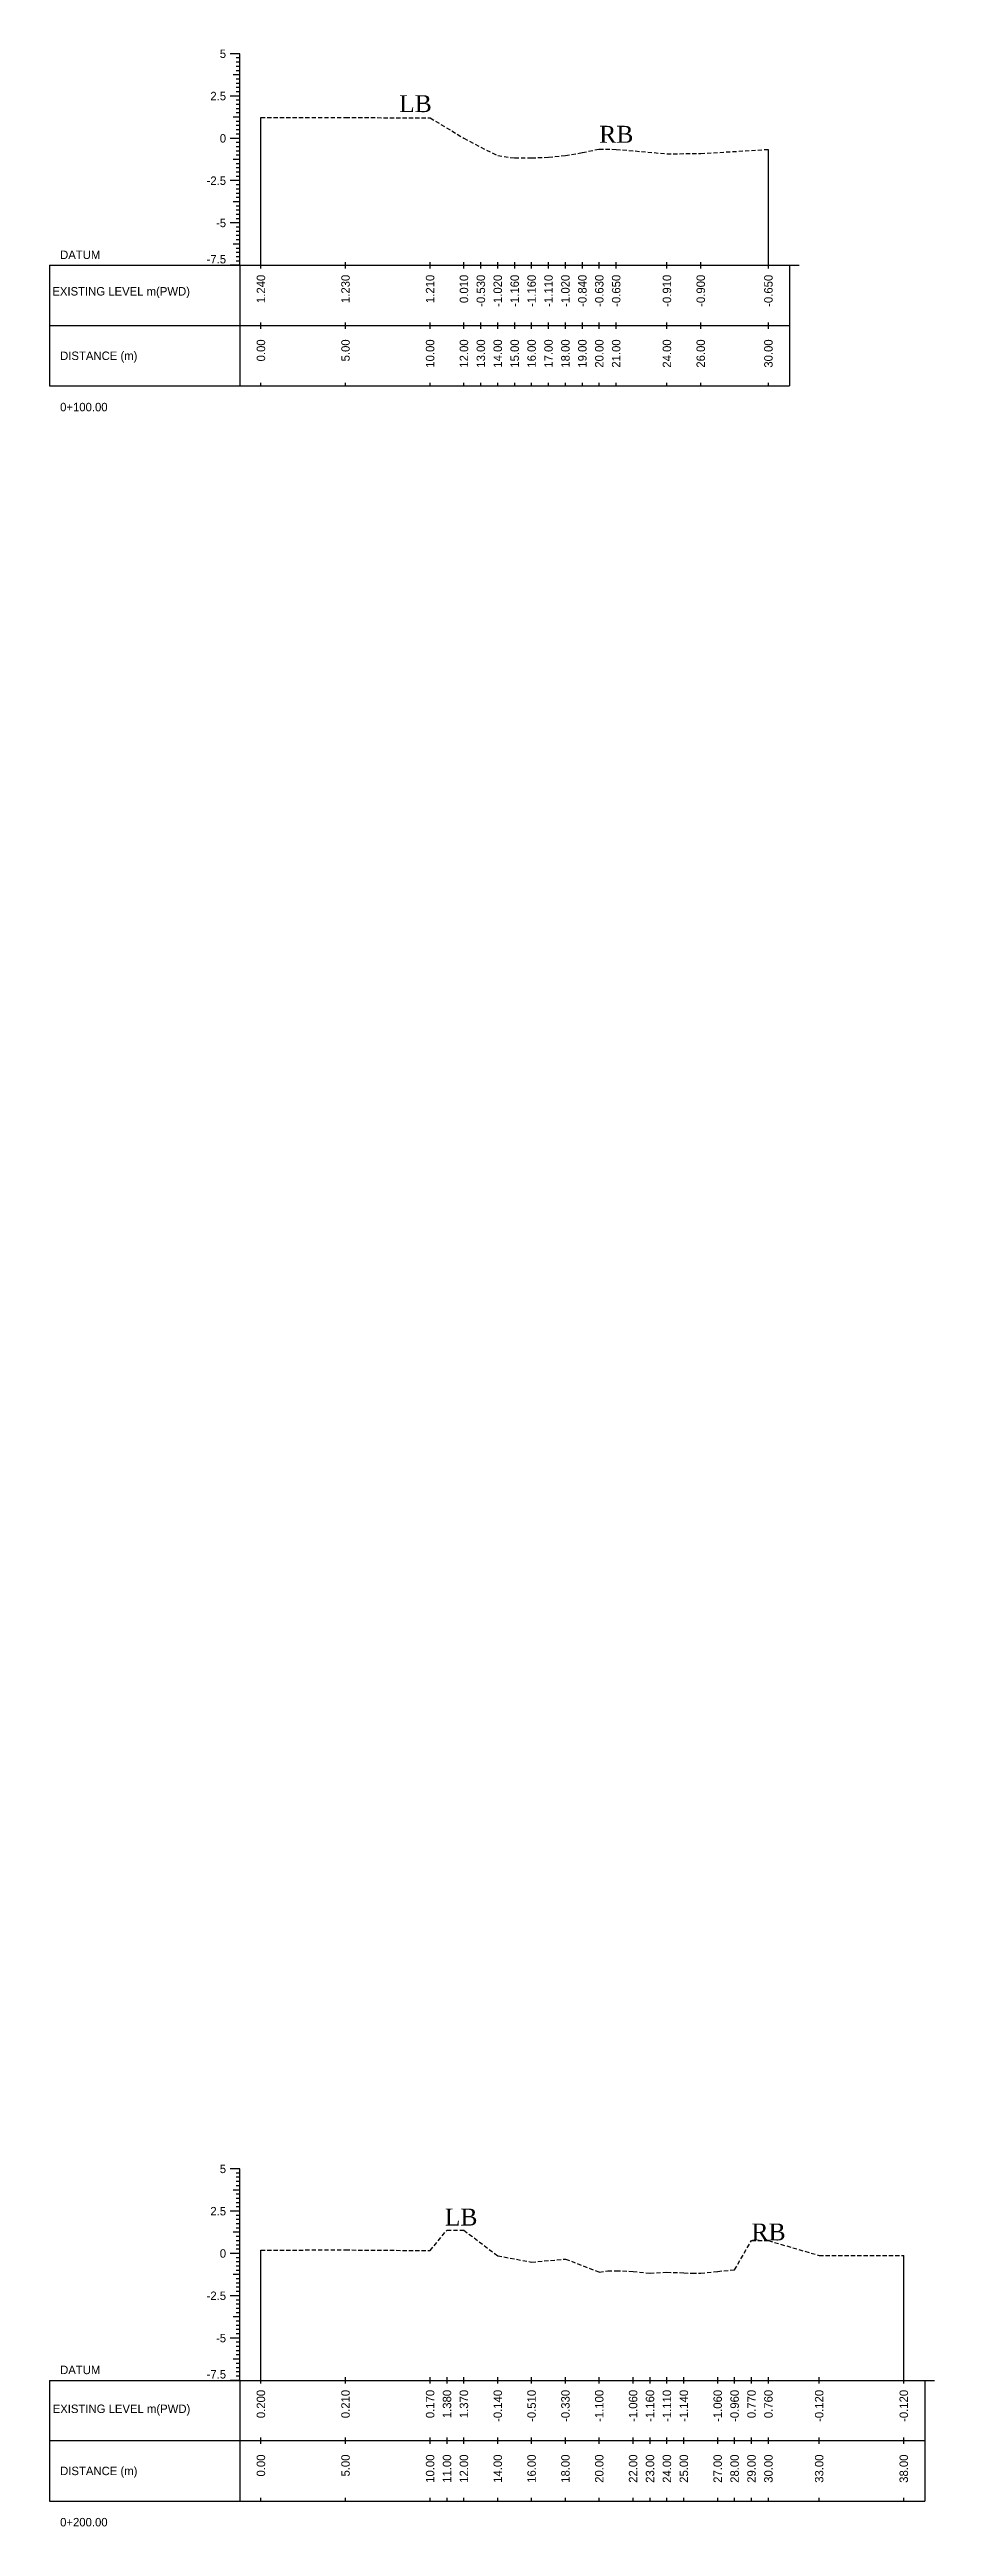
# Model space of a CAD drawing. Header units: inches. Extents: x -603 to 646, y -2572 to -1030.
# Drawn here: x 341.7 to 394, y -1338.4 to -1192.1 of the extents above; entities that cross this region are included whole.
import ezdxf
from ezdxf.enums import TextEntityAlignment as Align

# ---------------------------------------------------------------- set-up
doc = ezdxf.new("R2010")
doc.units = ezdxf.units.IN
doc.header["$MEASUREMENT"] = 0
doc.linetypes.add('HIDDEN', pattern=[0.375, 0.25, -0.125])
doc.layers.add('CS_Drawing', color=7, linetype='Continuous')
doc.layers.add('GL', color=3, linetype='HIDDEN')
doc.styles.add('romans', font='romans.shx')

msp = doc.modelspace()

# ---------------------------------------------------------------- texts
at = {"char_height": 1, "width": 4.1943, "attachment_point": 1, "style": 'romans'}
for s, insert in [('{\\fTimes New Roman|b0|i0|c0|p18;LB}', (362.37, -1194.76)), ('{\\fTimes New Roman|b0|i0|c0|p18;RB}', (374.2, -1196.57)), ('{\\fTimes New Roman|b0|i0|c0|p18;LB}', (365.07, -1319.66)), ('{\\fTimes New Roman|b0|i0|c0|p18;RB}', (383.2, -1320.54))]:
    msp.add_mtext(s, dxfattribs=dict(at, insert=insert))
at = {"layer": 'CS_Drawing'}
for s, p in [('5', (352.14, -1192.31)), ('2.5', (352.14, -1194.81)), ('0', (352.14, -1197.31)), ('-2.5', (352.14, -1199.81)), ('-5', (352.14, -1202.31)), ('5', (352.14, -1317.31)), ('2.5', (352.14, -1319.81)), ('0', (352.14, -1322.31)), ('-2.5', (352.14, -1324.81)), ('-5', (352.14, -1327.31))]:
    msp.add_text(s, height=0.5, dxfattribs=at).set_placement(p, align=Align.MIDDLE_RIGHT)
for s, p in [('DATUM', (342.33, -1204.19)), ('EXISTING LEVEL m(PWD)', (341.87, -1206.35)), ('DISTANCE (m)', (342.33, -1210.16)), ('0+100.00', (342.33, -1213.19)), ('DATUM', (342.33, -1329.19)), ('EXISTING LEVEL m(PWD)', (341.89, -1331.49)), ('DISTANCE (m)', (342.33, -1335.16)), ('0+200.00', (342.33, -1338.19))]:
    msp.add_text(s, height=0.5, dxfattribs=at).set_placement(p, align=Align.MIDDLE_LEFT)
for p in [(352.14, -1204.7), (352.14, -1329.7)]:
    msp.add_text('-7.5', height=0.5, dxfattribs=at).set_placement(p, align=Align.RIGHT)
for s, p in [('1.240', (354.2, -1205.37)), ('1.230', (359.2, -1205.37)), ('1.210', (364.2, -1205.37)), ('0.010', (366.2, -1205.37)), ('-0.530', (367.2, -1205.37)), ('-1.020', (368.2, -1205.37)), ('-1.160', (369.2, -1205.37)), ('-1.160', (370.2, -1205.37)), ('-1.110', (371.2, -1205.37)), ('-1.020', (372.2, -1205.37)), ('-0.840', (373.2, -1205.37)), ('-0.630', (374.2, -1205.37)), ('-0.650', (375.2, -1205.37)), ('-0.910', (378.2, -1205.37)), ('-0.900', (380.2, -1205.37)), ('-0.650', (384.2, -1205.37)), ('0.00', (354.2, -1209.19)), ('5.00', (359.2, -1209.19)), ('10.00', (364.2, -1209.19)), ('12.00', (366.2, -1209.19)), ('13.00', (367.2, -1209.19)), ('14.00', (368.2, -1209.19)), ('15.00', (369.2, -1209.19)), ('16.00', (370.2, -1209.19)), ('17.00', (371.2, -1209.19)), ('18.00', (372.2, -1209.19)), ('19.00', (373.2, -1209.19)), ('20.00', (374.2, -1209.19)), ('21.00', (375.2, -1209.19)), ('24.00', (378.2, -1209.19)), ('26.00', (380.2, -1209.19)), ('30.00', (384.2, -1209.19)), ('0.200', (354.2, -1330.37)), ('0.210', (359.2, -1330.37)), ('0.170', (364.2, -1330.37)), ('1.380', (365.2, -1330.37)), ('1.370', (366.2, -1330.37)), ('-0.140', (368.2, -1330.37)), ('-0.510', (370.2, -1330.37)), ('-0.330', (372.2, -1330.37)), ('-1.100', (374.2, -1330.37)), ('-1.060', (376.2, -1330.37)), ('-1.160', (377.2, -1330.37)), ('-1.110', (378.2, -1330.37)), ('-1.140', (379.2, -1330.37)), ('-1.060', (381.2, -1330.37)), ('-0.960', (382.2, -1330.37)), ('0.770', (383.2, -1330.37)), ('0.760', (384.2, -1330.37)), ('-0.120', (387.2, -1330.37)), ('-0.120', (392.2, -1330.37)), ('0.00', (354.2, -1334.19)), ('5.00', (359.2, -1334.19)), ('10.00', (364.2, -1334.19)), ('11.00', (365.2, -1334.19)), ('12.00', (366.2, -1334.19)), ('14.00', (368.2, -1334.19)), ('16.00', (370.2, -1334.19)), ('18.00', (372.2, -1334.19)), ('20.00', (374.2, -1334.19)), ('22.00', (376.2, -1334.19)), ('23.00', (377.2, -1334.19)), ('24.00', (378.2, -1334.19)), ('25.00', (379.2, -1334.19)), ('27.00', (381.2, -1334.19)), ('28.00', (382.2, -1334.19)), ('29.00', (383.2, -1334.19)), ('30.00', (384.2, -1334.19)), ('33.00', (387.2, -1334.19)), ('38.00', (392.2, -1334.19))]:
    msp.add_text(s, height=0.5, rotation=90, dxfattribs=at).set_placement(p, align=Align.MIDDLE_RIGHT)

# ---------------------------------------------------------------- linework, layer by layer
at = {"layer": 'CS_Drawing'}
for p, q in [((352.95, -1192.31), (352.39, -1192.31)), ((352.95, -1192.31), (352.56, -1192.31)), ((352.95, -1192.31), (352.73, -1192.31)), ((352.95, -1192.56), (352.73, -1192.56)), ((352.95, -1192.81), (352.73, -1192.81)), ((352.95, -1204.81), (352.95, -1192.31)), ((352.95, -1193.56), (352.56, -1193.56)), ((352.95, -1193.06), (352.73, -1193.06)), ((352.95, -1193.31), (352.73, -1193.31)), ((352.95, -1193.56), (352.73, -1193.56)), ((352.95, -1193.81), (352.73, -1193.81)), ((352.95, -1194.06), (352.73, -1194.06)), ((352.95, -1194.31), (352.73, -1194.31)), ((352.95, -1194.81), (352.39, -1194.81)), ((352.95, -1194.81), (352.56, -1194.81)), ((352.95, -1194.56), (352.73, -1194.56)), ((352.95, -1194.81), (352.73, -1194.81)), ((352.95, -1195.06), (352.73, -1195.06)), ((352.95, -1195.31), (352.73, -1195.31)), ((352.95, -1195.56), (352.73, -1195.56)), ((352.95, -1195.81), (352.73, -1195.81)), ((352.95, -1197.31), (352.39, -1197.31)), ((352.95, -1196.06), (352.56, -1196.06)), ((352.95, -1197.31), (352.56, -1197.31)), ((352.95, -1196.06), (352.73, -1196.06)), ((352.95, -1196.31), (352.73, -1196.31)), ((352.95, -1196.56), (352.73, -1196.56)), ((352.95, -1196.81), (352.73, -1196.81)), ((352.95, -1197.06), (352.73, -1197.06)), ((352.95, -1197.31), (352.73, -1197.31)), ((354.2, -1204.81), (354.2, -1196.07)), ((352.95, -1198.56), (352.56, -1198.56)), ((352.95, -1197.56), (352.73, -1197.56)), ((352.95, -1197.81), (352.73, -1197.81)), ((352.95, -1198.06), (352.73, -1198.06)), ((352.95, -1198.31), (352.73, -1198.31)), ((352.95, -1198.56), (352.73, -1198.56)), ((352.95, -1198.81), (352.73, -1198.81)), ((384.2, -1204.81), (384.2, -1197.96)), ((352.95, -1199.81), (352.39, -1199.81)), ((352.95, -1199.81), (352.56, -1199.81)), ((352.95, -1199.06), (352.73, -1199.06)), ((352.95, -1199.31), (352.73, -1199.31)), ((352.95, -1199.56), (352.73, -1199.56)), ((352.95, -1199.81), (352.73, -1199.81)), ((352.95, -1200.06), (352.73, -1200.06)), ((352.95, -1200.31), (352.73, -1200.31)), ((352.95, -1201.06), (352.56, -1201.06)), ((352.95, -1200.56), (352.73, -1200.56)), ((352.95, -1200.81), (352.73, -1200.81)), ((352.95, -1201.06), (352.73, -1201.06)), ((352.95, -1201.31), (352.73, -1201.31)), ((352.95, -1201.56), (352.73, -1201.56)), ((352.95, -1202.31), (352.39, -1202.31)), ((352.95, -1202.31), (352.56, -1202.31)), ((352.95, -1201.81), (352.73, -1201.81)), ((352.95, -1202.06), (352.73, -1202.06)), ((352.95, -1202.31), (352.73, -1202.31)), ((352.95, -1202.56), (352.73, -1202.56)), ((352.95, -1202.81), (352.73, -1202.81)), ((352.95, -1203.06), (352.73, -1203.06)), ((352.95, -1203.56), (352.56, -1203.56)), ((352.95, -1203.31), (352.73, -1203.31)), ((352.95, -1203.56), (352.73, -1203.56)), ((352.95, -1203.81), (352.73, -1203.81)), ((352.95, -1204.06), (352.73, -1204.06)), ((352.95, -1204.31), (352.73, -1204.31)), ((352.95, -1204.56), (352.73, -1204.56)), ((354.2, -1205), (354.2, -1204.62)), ((359.2, -1205), (359.2, -1204.62)), ((364.2, -1205), (364.2, -1204.62)), ((366.2, -1205), (366.2, -1204.62)), ((367.2, -1205), (367.2, -1204.62)), ((368.2, -1205), (368.2, -1204.62)), ((369.2, -1205), (369.2, -1204.62)), ((370.2, -1205), (370.2, -1204.62)), ((371.2, -1205), (371.2, -1204.62)), ((372.2, -1205), (372.2, -1204.62)), ((373.2, -1205), (373.2, -1204.62)), ((374.2, -1205), (374.2, -1204.62)), ((375.2, -1205), (375.2, -1204.62)), ((378.2, -1205), (378.2, -1204.62)), ((380.2, -1205), (380.2, -1204.62)), ((384.2, -1205), (384.2, -1204.62)), ((341.7, -1204.81), (352.95, -1204.81)), ((341.7, -1204.81), (341.7, -1211.94)), ((352.95, -1204.81), (352.39, -1204.81)), ((352.95, -1204.81), (352.56, -1204.81)), ((352.95, -1204.81), (352.73, -1204.81)), ((352.95, -1204.81), (385.45, -1204.81)), ((352.95, -1204.81), (352.95, -1211.94)), ((385.45, -1204.81), (386.02, -1204.81)), ((385.45, -1204.81), (385.85, -1204.81)), ((385.45, -1204.81), (385.68, -1204.81)), ((385.45, -1204.81), (385.45, -1211.94)), ((341.7, -1208.37), (352.95, -1208.37)), ((352.95, -1208.37), (385.45, -1208.37)), ((352.95, -1208.37), (385.45, -1208.37)), ((354.2, -1208.56), (354.2, -1208.19)), ((359.2, -1208.56), (359.2, -1208.19)), ((364.2, -1208.56), (364.2, -1208.19)), ((366.2, -1208.56), (366.2, -1208.19)), ((367.2, -1208.56), (367.2, -1208.19)), ((368.2, -1208.56), (368.2, -1208.19)), ((369.2, -1208.56), (369.2, -1208.19)), ((370.2, -1208.56), (370.2, -1208.19)), ((371.2, -1208.56), (371.2, -1208.19)), ((372.2, -1208.56), (372.2, -1208.19)), ((373.2, -1208.56), (373.2, -1208.19)), ((374.2, -1208.56), (374.2, -1208.19)), ((375.2, -1208.56), (375.2, -1208.19)), ((378.2, -1208.56), (378.2, -1208.19)), ((380.2, -1208.56), (380.2, -1208.19)), ((384.2, -1208.56), (384.2, -1208.19)), ((341.7, -1211.94), (352.95, -1211.94)), ((352.95, -1211.94), (385.45, -1211.94)), ((354.2, -1211.94), (354.2, -1211.75)), ((359.2, -1211.94), (359.2, -1211.75)), ((364.2, -1211.94), (364.2, -1211.75)), ((366.2, -1211.94), (366.2, -1211.75)), ((367.2, -1211.94), (367.2, -1211.75)), ((368.2, -1211.94), (368.2, -1211.75)), ((369.2, -1211.94), (369.2, -1211.75)), ((370.2, -1211.94), (370.2, -1211.75)), ((371.2, -1211.94), (371.2, -1211.75)), ((372.2, -1211.94), (372.2, -1211.75)), ((373.2, -1211.94), (373.2, -1211.75)), ((374.2, -1211.94), (374.2, -1211.75)), ((375.2, -1211.94), (375.2, -1211.75)), ((378.2, -1211.94), (378.2, -1211.75)), ((380.2, -1211.94), (380.2, -1211.75)), ((384.2, -1211.94), (384.2, -1211.75)), ((352.95, -1317.31), (352.39, -1317.31)), ((352.95, -1317.31), (352.56, -1317.31)), ((352.95, -1317.31), (352.73, -1317.31)), ((352.95, -1329.81), (352.95, -1317.31)), ((352.95, -1318.56), (352.56, -1318.56)), ((352.95, -1317.56), (352.73, -1317.56)), ((352.95, -1317.81), (352.73, -1317.81)), ((352.95, -1318.06), (352.73, -1318.06)), ((352.95, -1318.31), (352.73, -1318.31)), ((352.95, -1318.56), (352.73, -1318.56)), ((352.95, -1318.81), (352.73, -1318.81)), ((352.95, -1319.81), (352.39, -1319.81)), ((352.95, -1319.81), (352.56, -1319.81)), ((352.95, -1319.06), (352.73, -1319.06)), ((352.95, -1319.31), (352.73, -1319.31)), ((352.95, -1319.56), (352.73, -1319.56)), ((352.95, -1319.81), (352.73, -1319.81)), ((352.95, -1320.06), (352.73, -1320.06)), ((352.95, -1320.31), (352.73, -1320.31)), ((352.95, -1321.06), (352.56, -1321.06)), ((352.95, -1320.56), (352.73, -1320.56)), ((352.95, -1320.81), (352.73, -1320.81)), ((352.95, -1321.06), (352.73, -1321.06)), ((352.95, -1321.31), (352.73, -1321.31)), ((352.95, -1321.56), (352.73, -1321.56)), ((352.95, -1321.81), (352.73, -1321.81)), ((352.95, -1322.31), (352.39, -1322.31)), ((352.95, -1322.31), (352.56, -1322.31)), ((352.95, -1322.06), (352.73, -1322.06)), ((352.95, -1322.31), (352.73, -1322.31)), ((352.95, -1322.56), (352.73, -1322.56)), ((352.95, -1322.81), (352.73, -1322.81)), ((352.95, -1323.06), (352.73, -1323.06)), ((354.2, -1329.81), (354.2, -1322.11)), ((392.2, -1329.81), (392.2, -1322.43)), ((352.95, -1323.56), (352.56, -1323.56)), ((352.95, -1323.31), (352.73, -1323.31)), ((352.95, -1323.56), (352.73, -1323.56)), ((352.95, -1323.81), (352.73, -1323.81)), ((352.95, -1324.06), (352.73, -1324.06)), ((352.95, -1324.31), (352.73, -1324.31)), ((352.95, -1324.56), (352.73, -1324.56)), ((352.95, -1324.81), (352.39, -1324.81)), ((352.95, -1324.81), (352.56, -1324.81)), ((352.95, -1326.06), (352.56, -1326.06)), ((352.95, -1324.81), (352.73, -1324.81)), ((352.95, -1325.06), (352.73, -1325.06)), ((352.95, -1325.31), (352.73, -1325.31)), ((352.95, -1325.56), (352.73, -1325.56)), ((352.95, -1325.81), (352.73, -1325.81)), ((352.95, -1326.06), (352.73, -1326.06)), ((352.95, -1327.31), (352.39, -1327.31)), ((352.95, -1327.31), (352.56, -1327.31)), ((352.95, -1326.31), (352.73, -1326.31)), ((352.95, -1326.56), (352.73, -1326.56)), ((352.95, -1326.81), (352.73, -1326.81)), ((352.95, -1327.06), (352.73, -1327.06)), ((352.95, -1327.31), (352.73, -1327.31)), ((352.95, -1327.56), (352.73, -1327.56)), ((352.95, -1328.56), (352.56, -1328.56)), ((352.95, -1327.81), (352.73, -1327.81)), ((352.95, -1328.06), (352.73, -1328.06)), ((352.95, -1328.31), (352.73, -1328.31)), ((352.95, -1328.56), (352.73, -1328.56)), ((352.95, -1328.81), (352.73, -1328.81)), ((352.95, -1329.06), (352.73, -1329.06)), ((341.7, -1329.81), (352.95, -1329.81)), ((341.7, -1329.81), (341.7, -1336.94)), ((352.95, -1329.81), (352.39, -1329.81)), ((352.95, -1329.81), (352.56, -1329.81)), ((352.95, -1329.31), (352.73, -1329.31)), ((352.95, -1329.56), (352.73, -1329.56)), ((352.95, -1329.81), (352.73, -1329.81)), ((352.95, -1329.81), (393.45, -1329.81)), ((352.95, -1329.81), (352.95, -1336.94)), ((354.2, -1330), (354.2, -1329.62)), ((359.2, -1330), (359.2, -1329.62)), ((364.2, -1330), (364.2, -1329.62)), ((365.2, -1330), (365.2, -1329.62)), ((366.2, -1330), (366.2, -1329.62)), ((368.2, -1330), (368.2, -1329.62)), ((370.2, -1330), (370.2, -1329.62)), ((372.2, -1330), (372.2, -1329.62)), ((374.2, -1330), (374.2, -1329.62)), ((376.2, -1330), (376.2, -1329.62)), ((377.2, -1330), (377.2, -1329.62)), ((378.2, -1330), (378.2, -1329.62)), ((379.2, -1330), (379.2, -1329.62)), ((381.2, -1330), (381.2, -1329.62)), ((382.2, -1330), (382.2, -1329.62)), ((383.2, -1330), (383.2, -1329.62)), ((384.2, -1330), (384.2, -1329.62)), ((387.2, -1330), (387.2, -1329.62)), ((392.2, -1330), (392.2, -1329.62)), ((393.45, -1329.81), (394.02, -1329.81)), ((393.45, -1329.81), (393.85, -1329.81)), ((393.45, -1329.81), (393.68, -1329.81)), ((393.45, -1329.81), (393.45, -1336.94)), ((341.7, -1333.37), (352.95, -1333.37)), ((352.95, -1333.37), (393.45, -1333.37)), ((352.95, -1333.37), (393.45, -1333.37)), ((354.2, -1333.56), (354.2, -1333.19)), ((359.2, -1333.56), (359.2, -1333.19)), ((364.2, -1333.56), (364.2, -1333.19)), ((365.2, -1333.56), (365.2, -1333.19)), ((366.2, -1333.56), (366.2, -1333.19)), ((368.2, -1333.56), (368.2, -1333.19)), ((370.2, -1333.56), (370.2, -1333.19)), ((372.2, -1333.56), (372.2, -1333.19)), ((374.2, -1333.56), (374.2, -1333.19)), ((376.2, -1333.56), (376.2, -1333.19)), ((377.2, -1333.56), (377.2, -1333.19)), ((378.2, -1333.56), (378.2, -1333.19)), ((379.2, -1333.56), (379.2, -1333.19)), ((381.2, -1333.56), (381.2, -1333.19)), ((382.2, -1333.56), (382.2, -1333.19)), ((383.2, -1333.56), (383.2, -1333.19)), ((384.2, -1333.56), (384.2, -1333.19)), ((387.2, -1333.56), (387.2, -1333.19)), ((392.2, -1333.56), (392.2, -1333.19)), ((341.7, -1336.94), (352.95, -1336.94)), ((352.95, -1336.94), (393.45, -1336.94)), ((354.2, -1336.94), (354.2, -1336.75)), ((359.2, -1336.94), (359.2, -1336.75)), ((364.2, -1336.94), (364.2, -1336.75)), ((365.2, -1336.94), (365.2, -1336.75)), ((366.2, -1336.94), (366.2, -1336.75)), ((368.2, -1336.94), (368.2, -1336.75)), ((370.2, -1336.94), (370.2, -1336.75)), ((372.2, -1336.94), (372.2, -1336.75)), ((374.2, -1336.94), (374.2, -1336.75)), ((376.2, -1336.94), (376.2, -1336.75)), ((377.2, -1336.94), (377.2, -1336.75)), ((378.2, -1336.94), (378.2, -1336.75)), ((379.2, -1336.94), (379.2, -1336.75)), ((381.2, -1336.94), (381.2, -1336.75)), ((382.2, -1336.94), (382.2, -1336.75)), ((383.2, -1336.94), (383.2, -1336.75)), ((384.2, -1336.94), (384.2, -1336.75)), ((387.2, -1336.94), (387.2, -1336.75)), ((392.2, -1336.94), (392.2, -1336.75))]:
    msp.add_line(p, q, dxfattribs=at)
at = {"layer": 'GL'}
for points in [[(354.2, -1196.07), (359.2, -1196.08), (364.2, -1196.1), (366.2, -1197.3), (367.2, -1197.84), (368.2, -1198.33), (369.2, -1198.47), (370.2, -1198.47), (371.2, -1198.42), (372.2, -1198.33), (373.2, -1198.15), (374.2, -1197.94), (375.2, -1197.96), (378.2, -1198.22), (380.2, -1198.21), (384.2, -1197.96)], [(354.2, -1322.11), (359.2, -1322.1), (364.2, -1322.14), (365.2, -1320.93), (366.2, -1320.94), (368.2, -1322.45), (370.2, -1322.82), (372.2, -1322.64), (374.2, -1323.41), (374.7, -1323.34), (375.2, -1323.33), (376.2, -1323.37), (377.2, -1323.47), (378.2, -1323.42), (379.2, -1323.45), (379.7, -1323.48), (380.2, -1323.47), (381.2, -1323.37), (382.2, -1323.27), (383.2, -1321.54), (384.2, -1321.55), (387.2, -1322.43), (392.2, -1322.43)]]:
    msp.add_lwpolyline(points, dxfattribs=at)

msp.set_redraw_order([(e.dxf.handle, doc.entitydb.next_handle()) for e in msp.query("TEXT MTEXT ATTDEF DIMENSION ARC_DIMENSION")])  # texts and dimensions are drawn at this point

doc.saveas('drawing.dxf')
